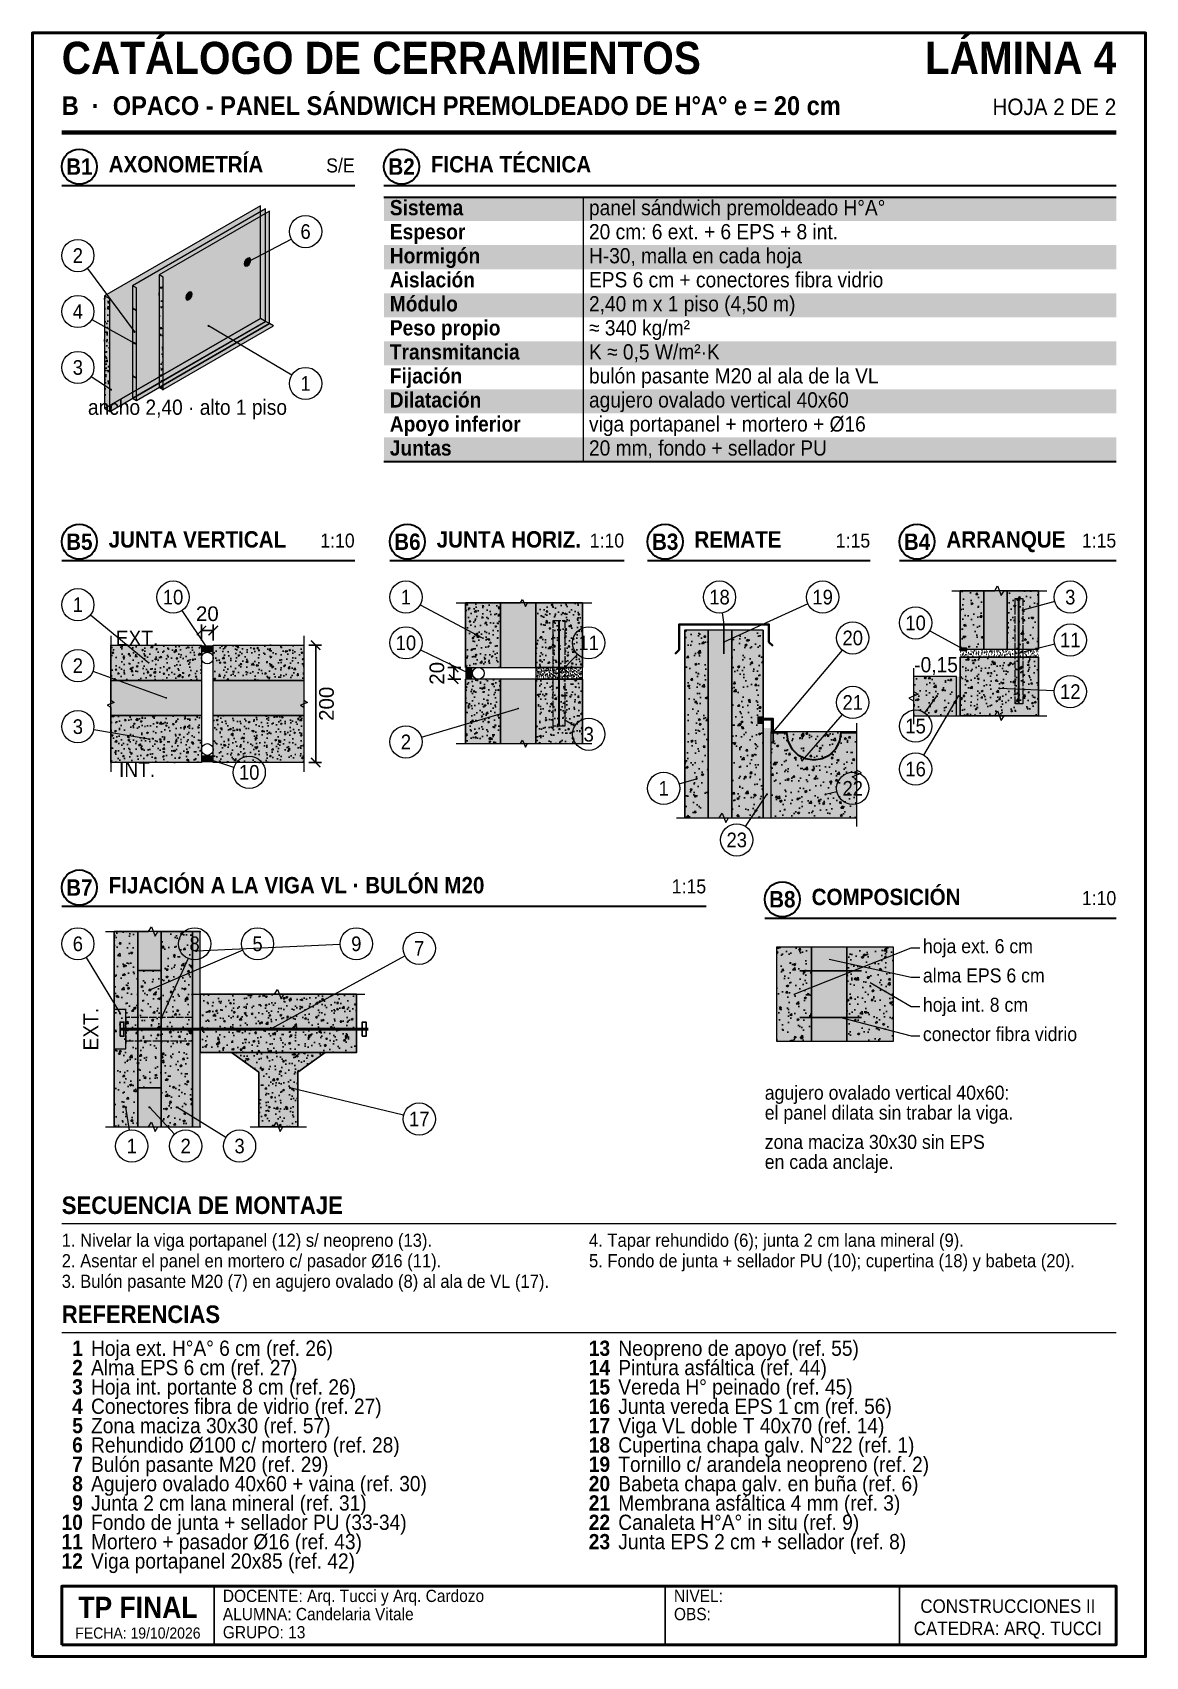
# Model space of a CAD drawing. Header units: millimetres. Extents: x 10 to 200, y 10 to 287.
import ezdxf
from ezdxf.enums import TextEntityAlignment as Align

# ---------------------------------------------------------------- set-up
doc = ezdxf.new("R2010")
doc.units = ezdxf.units.MM
doc.linetypes.add('DASHED', pattern=[1.524, 1.27, -0.254])
for name, color, linetype in [('0-MARCO', 7, 'Continuous'), ('1-AISLACION', 8, 'Continuous'), ('1-CHAPA', 7, 'Continuous'), ('1-CONTORNO', 7, 'Continuous'), ('1-HORMIGON', 8, 'Continuous'), ('1-OCULTAR', 7, 'Continuous'), ('1-SELLADOS', 250, 'Continuous'), ('1-TORNILLERIA', 7, 'Continuous'), ('1-VISTA', 8, 'Continuous'), ('2-COTAS', 7, 'Continuous'), ('3-REFERENCIAS', 7, 'Continuous'), ('3-TABLAS', 7, 'Continuous'), ('3-TEXTOS', 7, 'Continuous'), ('3-TITULOS', 7, 'Continuous')]:
    doc.layers.add(name, color=color, linetype=linetype)
doc.styles.add('ARIAL', font='arial.ttf')
doc.styles.add('ARIAL-NEGRITA', font='arialbd.ttf')
doc.dimstyles.new('CATALOGO', dxfattribs={"dimtxt": 2.5, "dimasz": 1.6, "dimexe": 1, "dimexo": 0.8, "dimgap": 0.6, "dimtad": 1, "dimdec": 0, "dimtxsty": 'ARIAL', "dimblk": 'ARCHTICK', "dimcen": 2.5, "dimclrd": 7, "dimclre": 7, "dimclrt": 7, "dimazin": 3, "dimtfac": 1, "dimtmove": 0, "dimatfit": 3, "dimarcsym": 0})
pattern_1 = [(50, (7.695, 130.4), (2.25909, -0.197645), [0.23622, -2.59842]), (355, (7.695, 130.4), (-0.43702, 2.369105), [0.188976, -2.078743]), (100.4514, (7.8832, 130.3835), (1.82207, 2.17146), [0.200756, -2.20832]), (46.1842, (7.695, 131.03), (3.36138, -0.521325), [0.35433, -3.89763]), (96.6356, (7.975, 130.9865), (2.94381, 3.06808), [0.30113, -3.31248]), (351.184, (7.695, 131.03), (2.94381, 3.06808), [0.28346, -3.1181]), (21, (8.0099, 130.8724), (1.880018, -1.268088), [0.23622, -2.59842]), (326, (8.0099, 130.8724), (0.766345, 2.28393), [0.188976, -2.078736]), (71.4514, (8.1665, 130.7668), (2.646364, 1.015842), [0.200756, -2.208315]), (37.5, (7.6949, 130.4), (0.0382987, 1.0484825), [0, -2.053539, 0, -2.110232, 0, -2.08661]), (7.5, (7.6949, 130.4), (0.828564, 1.242239), [0, -1.203147, 0, -2.006295, 0, -0.795274]), (-32.5, (6.99256, 130.4), (1.6813234, -0.0710364), [0, -0.7874, 0, -2.456688, 0, -3.259836]), (-42.5, (6.6776, 130.4), (1.836802, 0.315288), [0, -1.02362, 0, -1.631493, 0, -2.314956])]
pattern_2 = [(50, (13.35, 120.05), (2.73277, -0.239086), [0.28575, -3.14325]), (355, (13.35, 120.05), (-0.52865, 2.86585), [0.2286, -2.51461]), (100.4514, (13.5777, 120.03), (2.20412, 2.62677), [0.24285, -2.67135]), (46.184, (13.35, 120.812), (4.06619, -0.63063), [0.42862, -4.71488]), (96.6356, (13.689, 120.7594), (3.56106, 3.7114), [0.36428, -4.00703]), (351.184, (13.35, 120.812), (3.56106, 3.7114), [0.3429, -3.7719]), (21, (13.731, 120.6215), (2.274216, -1.53398), [0.28575, -3.14325]), (326, (13.731, 120.6215), (0.92703, 2.76282), [0.2286, -2.5146]), (71.4514, (13.9205, 120.4937), (3.20125, 1.22884), [0.24285, -2.67135]), (37.5, (13.35, 120.05), (0.046329, 1.268326), [0, -2.48412, 0, -2.5527, 0, -2.524125]), (7.5, (13.35, 120.05), (1.002295, 1.502709), [0, -1.45542, 0, -2.42697, 0, -0.962025]), (-32.5, (12.5004, 120.05), (2.033859, -0.085931), [0, -0.9525, 0, -2.9718, 0, -3.94335]), (-42.5, (12.1194, 120.05), (2.221938, 0.381397), [0, -1.23825, 0, -1.97358, 0, -2.80035])]
pattern_3 = [(50, (28.9, 123.75), (2.73277, -0.239086), [0.28575, -3.14325]), (355, (28.9, 123.75), (-0.52865, 2.86585), [0.2286, -2.51461]), (100.4514, (29.1277, 123.73), (2.20412, 2.626766), [0.24285, -2.67135]), (46.1842, (28.9, 124.512), (4.06619, -0.63063), [0.42862, -4.71488]), (96.6356, (29.239, 124.4594), (3.56106, 3.71139), [0.36428, -4.00703]), (351.184, (28.9, 124.512), (3.56106, 3.7114), [0.3429, -3.7719]), (21, (29.281, 124.3215), (2.274216, -1.53398), [0.28575, -3.14325]), (326, (29.281, 124.3215), (0.92703, 2.76282), [0.2286, -2.5146]), (71.4514, (29.4705, 124.1937), (3.201246, 1.22884), [0.24285, -2.67135]), (37.5, (28.9, 123.75), (0.046329, 1.268326), [0, -2.48412, 0, -2.5527, 0, -2.524125]), (7.5, (28.9, 123.75), (1.002295, 1.502709), [0, -1.45542, 0, -2.42697, 0, -0.962025]), (-32.5, (28.0504, 123.75), (2.033859, -0.085931), [0, -0.9525, 0, -2.9718, 0, -3.94335]), (-42.5, (27.6694, 123.75), (2.221938, 0.381397), [0, -1.23825, 0, -1.97358, 0, -2.80035])]
pattern_4 = [(50, (-5.2933, 52.4267), (3.643693, -0.31878), [0.381, -4.191]), (355, (-5.2933, 52.4267), (-0.70487, 3.82114), [0.3048, -3.35281]), (100.4514, (-4.9897, 52.4), (2.938825, 3.502355), [0.3238, -3.561805]), (46.1842, (-5.2933, 53.4427), (5.42158, -0.84085), [0.5715, -6.2865]), (96.6356, (-4.8415, 53.3726), (4.74808, 4.94852), [0.4857, -5.34271]), (351.184, (-5.2933, 53.4427), (4.74808, 4.94852), [0.4572, -5.0292]), (21, (-4.7853, 53.1887), (3.03229, -2.045304), [0.381, -4.191]), (326, (-4.7853, 53.1887), (1.23604, 3.68376), [0.3048, -3.3528]), (71.4514, (-4.5326, 53.0182), (4.26833, 1.638455), [0.3238, -3.5618]), (37.5, (-5.2933, 52.4267), (0.061772, 1.691101), [0, -3.31216, 0, -3.4036, 0, -3.3655]), (7.5, (-5.2933, 52.4267), (1.336393, 2.003611), [0, -1.94056, 0, -3.23596, 0, -1.2827]), (-32.5, (-6.4262, 52.4267), (2.711812, -0.114575), [0, -1.27, 0, -3.9624, 0, -5.2578]), (-42.5, (-6.9342, 52.4267), (2.962584, 0.50853), [0, -1.651, 0, -2.63144, 0, -3.7338])]
pattern_5 = [(50, (1.05, 63.1833), (3.643693, -0.31878), [0.381, -4.191]), (355, (1.05, 63.1833), (-0.70487, 3.82114), [0.3048, -3.35281]), (100.4514, (1.3536, 63.1568), (2.938825, 3.502355), [0.3238, -3.561805]), (46.1842, (1.05, 64.1993), (5.42158, -0.84085), [0.5715, -6.2865]), (96.6356, (1.502, 64.129), (4.74808, 4.94852), [0.4857, -5.34271]), (351.1842, (1.05, 64.1993), (4.74808, 4.94852), [0.4572, -5.0292]), (21, (1.558, 63.9453), (3.032288, -2.045304), [0.381, -4.191]), (326, (1.558, 63.9453), (1.23604, 3.68376), [0.3048, -3.3528]), (71.4514, (1.8107, 63.775), (4.26833, 1.638455), [0.3238, -3.5618]), (37.5, (1.05, 63.1833), (0.061772, 1.691101), [0, -3.31216, 0, -3.4036, 0, -3.3655]), (7.5, (1.05, 63.1833), (1.336393, 2.003611), [0, -1.94056, 0, -3.23596, 0, -1.2827]), (-32.5, (-0.0828, 63.1833), (2.711812, -0.114575), [0, -1.27, 0, -3.9624, 0, -5.2578]), (-42.5, (-0.5908, 63.1833), (2.962584, 0.50853), [0, -1.651, 0, -2.63144, 0, -3.7338])]
pattern_6 = [(50, (-88.0433, 43.7), (3.643693, -0.31878), [0.381, -4.191]), (355, (-88.0433, 43.7), (-0.70487, 3.82114), [0.3048, -3.35281]), (100.4514, (-87.7397, 43.6734), (2.938825, 3.502355), [0.3238, -3.561805]), (46.1842, (-88.0433, 44.716), (5.42158, -0.84085), [0.5715, -6.2865]), (96.6356, (-87.5915, 44.646), (4.74808, 4.94852), [0.4857, -5.34271]), (351.184, (-88.0433, 44.716), (4.74808, 4.94852), [0.4572, -5.0292]), (21, (-87.5353, 44.462), (3.03229, -2.045304), [0.381, -4.191]), (326, (-87.5353, 44.462), (1.23604, 3.68376), [0.3048, -3.3528]), (71.4514, (-87.2826, 44.2916), (4.26833, 1.638455), [0.3238, -3.5618]), (37.5, (-88.0433, 43.7), (0.061772, 1.691101), [0, -3.31216, 0, -3.4036, 0, -3.3655]), (7.5, (-88.0433, 43.7), (1.336393, 2.003611), [0, -1.94056, 0, -3.23596, 0, -1.2827]), (-32.5, (-89.1762, 43.7), (2.711812, -0.114575), [0, -1.27, 0, -3.9624, 0, -5.2578]), (-42.5, (-89.6842, 43.7), (2.962584, 0.50853), [0, -1.651, 0, -2.63144, 0, -3.7338])]
pattern_7 = [(50, (-88.0433, 43.7), (3.03641, -0.26565), [0.3175, -3.4925]), (355, (-88.0433, 43.7), (-0.58739, 3.18428), [0.254, -2.79401]), (100.4514, (-87.7903, 43.678), (2.44902, 2.91863), [0.269833, -2.96817]), (46.1842, (-88.0433, 44.5467), (4.51798, -0.700705), [0.47625, -5.23875]), (96.6356, (-87.667, 44.4883), (3.95674, 4.12377), [0.40475, -4.45226]), (351.184, (-88.0433, 44.5467), (3.95674, 4.12377), [0.381, -4.191]), (21, (-87.62, 44.335), (2.526907, -1.70442), [0.3175, -3.4925]), (326, (-87.62, 44.335), (1.030034, 3.0698), [0.254, -2.794]), (71.4514, (-87.4094, 44.193), (3.55694, 1.36538), [0.269833, -2.968166]), (37.5, (-88.0433, 43.7), (0.051477, 1.4092506), [0, -2.760133, 0, -2.836333, 0, -2.804583]), (7.5, (-88.0433, 43.7), (1.113661, 1.669676), [0, -1.617133, 0, -2.696633, 0, -1.068917]), (-32.5, (-88.9874, 43.7), (2.259843, -0.095479), [0, -1.058333, 0, -3.302, 0, -4.3815]), (-42.5, (-89.4107, 43.7), (2.46882, 0.423775), [0, -1.375833, 0, -2.192867, 0, -3.1115])]

msp = doc.modelspace()

# ---------------------------------------------------------------- texts
at = {"layer": '3-REFERENCIAS', "style": 'ARIAL', "width": 0.9}
for s, p in [('6', (56.62, 253.12)), ('2', (17.75, 249.02)), ('4', (17.75, 239.48)), ('3', (17.75, 229.93)), ('1', (56.62, 227.2)), ('10', (34, 190.75)), ('1', (73.75, 190.75)), ('18', (127.28, 190.75)), ('19', (144.88, 190.75)), ('3', (187.15, 190.75)), ('1', (17.75, 189.45)), ('10', (160.75, 186.35)), ('10', (73.75, 182.95)), ('11', (104.95, 182.95)), ('20', (150.02, 183.78)), ('11', (187.15, 183.42)), ('2', (17.75, 179.05)), ('12', (187.15, 174.62)), ('21', (150.02, 172.78)), ('3', (17.75, 168.65)), ('15', (160.75, 168.75)), ('2', (73.75, 166.05)), ('3', (104.95, 167.35)), ('10', (47, 160.85)), ('16', (160.75, 161.42)), ('1', (117.75, 158.12)), ('22', (150.02, 158.12)), ('23', (130.22, 149.32)), ('6', (17.75, 131.6)), ('8', (37.68, 131.6)), ('5', (48.42, 131.6)), ('9', (65.28, 131.6)), ('7', (76.02, 130.83)), ('17', (76.02, 101.7)), ('1', (26.95, 97.1)), ('2', (36.15, 97.1)), ('3', (45.35, 97.1))]:
    msp.add_text(s, height=2.5, dxfattribs=at).set_placement(p, align=Align.MIDDLE_CENTER)
at = {"layer": '3-REFERENCIAS', "style": 'ARIAL-NEGRITA', "width": 0.9}
for s, p in [('1', (18.6, 61.3)), ('13', (108.6, 61.3)), ('2', (18.6, 58)), ('14', (108.6, 58)), ('3', (18.6, 54.7)), ('15', (108.6, 54.7)), ('4', (18.6, 51.4)), ('16', (108.6, 51.4)), ('5', (18.6, 48.1)), ('17', (108.6, 48.1)), ('6', (18.6, 44.8)), ('18', (108.6, 44.8)), ('7', (18.6, 41.5)), ('19', (108.6, 41.5)), ('8', (18.6, 38.2)), ('20', (108.6, 38.2)), ('9', (18.6, 34.9)), ('21', (108.6, 34.9)), ('10', (18.6, 31.6)), ('22', (108.6, 31.6)), ('11', (18.6, 28.3)), ('23', (108.6, 28.3)), ('12', (18.6, 25))]:
    msp.add_text(s, height=2.6, dxfattribs=at).set_placement(p, align=Align.RIGHT)
at = {"layer": '3-TABLAS', "width": 0.9}
for s, style, p in [('Sistema', 'ARIAL-NEGRITA', (71, 255.9)), ('panel sándwich premoldeado H°A°', 'ARIAL', (105, 255.9)), ('Espesor', 'ARIAL-NEGRITA', (71, 251.8)), ('20 cm: 6 ext. + 6 EPS + 8 int.', 'ARIAL', (105, 251.8)), ('Hormigón', 'ARIAL-NEGRITA', (71, 247.7)), ('H-30, malla en cada hoja', 'ARIAL', (105, 247.7)), ('Aislación', 'ARIAL-NEGRITA', (71, 243.6)), ('EPS 6 cm + conectores fibra vidrio', 'ARIAL', (105, 243.6)), ('Módulo', 'ARIAL-NEGRITA', (71, 239.5)), ('2,40 m x 1 piso (4,50 m)', 'ARIAL', (105, 239.5)), ('Peso propio', 'ARIAL-NEGRITA', (71, 235.4)), ('≈ 340 kg/m²', 'ARIAL', (105, 235.4)), ('Transmitancia', 'ARIAL-NEGRITA', (71, 231.3)), ('K ≈ 0,5 W/m²·K', 'ARIAL', (105, 231.3)), ('bulón pasante M20 al ala de la VL', 'ARIAL', (105, 227.2)), ('Fijación', 'ARIAL-NEGRITA', (71, 227.2)), ('Dilatación', 'ARIAL-NEGRITA', (71, 223.1)), ('agujero ovalado vertical 40x60', 'ARIAL', (105, 223.1)), ('Apoyo inferior', 'ARIAL-NEGRITA', (71, 219)), ('viga portapanel + mortero + Ø16', 'ARIAL', (105, 219)), ('Juntas', 'ARIAL-NEGRITA', (71, 214.9)), ('20 mm, fondo + sellador PU', 'ARIAL', (105, 214.9))]:
    msp.add_text(s, height=2.6, dxfattribs=dict(at, style=style)).set_placement(p)
at = {"layer": '3-TEXTOS', "style": 'ARIAL', "width": 0.9}
for s, height, p in [('ancho 2,40 · alto 1 piso', 2.6, (19.47, 221.85)), ('-0,15', 2.6, (160.52, 177.92)), ('hoja ext. 6 cm', 2.4, (162, 130)), ('alma EPS 6 cm', 2.4, (162, 125)), ('hoja int. 8 cm', 2.4, (162, 120)), ('conector fibra vidrio', 2.4, (162, 115)), ('agujero ovalado vertical 40x60:', 2.4, (135, 105)), ('el panel dilata sin trabar la viga.', 2.4, (135, 101.6)), ('zona maciza 30x30 sin EPS', 2.4, (135, 96.6)), ('en cada anclaje.', 2.4, (135, 93.2)), ('1. Nivelar la viga portapanel (12) s/ neopreno (13).', 2.25, (15, 79.9)), ('4. Tapar rehundido (6); junta 2 cm lana mineral (9).', 2.25, (105, 79.9)), ('2. Asentar el panel en mortero c/ pasador Ø16 (11).', 2.25, (15, 76.4)), ('5. Fondo de junta + sellador PU (10); cupertina (18) y babeta (20).', 2.25, (105, 76.4)), ('3. Bulón pasante M20 (7) en agujero ovalado (8) al ala de VL (17).', 2.25, (15, 72.9)), ('Hoja ext. H°A° 6 cm (ref. 26)', 2.6, (20, 61.3)), ('Neopreno de apoyo (ref. 55)', 2.6, (110, 61.3)), ('Alma EPS 6 cm (ref. 27)', 2.6, (20, 58)), ('Pintura asfáltica (ref. 44)', 2.6, (110, 58)), ('Hoja int. portante 8 cm (ref. 26)', 2.6, (20, 54.7)), ('Vereda H° peinado (ref. 45)', 2.6, (110, 54.7)), ('Conectores fibra de vidrio (ref. 27)', 2.6, (20, 51.4)), ('Junta vereda EPS 1 cm (ref. 56)', 2.6, (110, 51.4)), ('Zona maciza 30x30 (ref. 57)', 2.6, (20, 48.1)), ('Viga VL doble T 40x70 (ref. 14)', 2.6, (110, 48.1)), ('Rehundido Ø100 c/ mortero (ref. 28)', 2.6, (20, 44.8)), ('Cupertina chapa galv. N°22 (ref. 1)', 2.6, (110, 44.8)), ('Bulón pasante M20 (ref. 29)', 2.6, (20, 41.5)), ('Tornillo c/ arandela neopreno (ref. 2)', 2.6, (110, 41.5)), ('Agujero ovalado 40x60 + vaina (ref. 30)', 2.6, (20, 38.2)), ('Babeta chapa galv. en buña (ref. 6)', 2.6, (110, 38.2)), ('Junta 2 cm lana mineral (ref. 31)', 2.6, (20, 34.9)), ('Membrana asfáltica 4 mm (ref. 3)', 2.6, (110, 34.9)), ('Fondo de junta + sellador PU (33-34)', 2.6, (20, 31.6)), ('Canaleta H°A° in situ (ref. 9)', 2.6, (110, 31.6)), ('Mortero + pasador Ø16 (ref. 43)', 2.6, (20, 28.3)), ('Junta EPS 2 cm + sellador (ref. 8)', 2.6, (110, 28.3)), ('Viga portapanel 20x85 (ref. 42)', 2.6, (20, 25))]:
    msp.add_text(s, height=height, dxfattribs=at).set_placement(p)
for s, p in [('EXT.', (27.85, 183.75)), ('INT.', (27.85, 161.35))]:
    msp.add_text(s, height=2.6, dxfattribs=at).set_placement(p, align=Align.MIDDLE_CENTER)
msp.add_text('EXT.', height=2.6, rotation=90, dxfattribs=at).set_placement((19.96, 117.03), align=Align.MIDDLE_CENTER)
at = {"layer": '3-TITULOS', "width": 0.9}
for s, height, style, p in [('CATÁLOGO DE CERRAMIENTOS', 5.5, 'ARIAL-NEGRITA', (15, 280)), ('B  ·  OPACO - PANEL SÁNDWICH PREMOLDEADO DE H°A° e = 20 cm', 3.2, 'ARIAL-NEGRITA', (15, 273)), ('AXONOMETRÍA', 2.8, 'ARIAL-NEGRITA', (23, 263.2)), ('FICHA TÉCNICA', 2.8, 'ARIAL-NEGRITA', (78, 263.2)), ('JUNTA VERTICAL', 2.8, 'ARIAL-NEGRITA', (23, 199.2)), ('JUNTA HORIZ.', 2.8, 'ARIAL-NEGRITA', (79, 199.2)), ('REMATE', 2.8, 'ARIAL-NEGRITA', (123, 199.2)), ('ARRANQUE', 2.8, 'ARIAL-NEGRITA', (166, 199.2)), ('FIJACIÓN A LA VIGA VL · BULÓN M20', 2.8, 'ARIAL-NEGRITA', (23, 140.2)), ('COMPOSICIÓN', 2.8, 'ARIAL-NEGRITA', (143, 138.2)), ('SECUENCIA DE MONTAJE', 3, 'ARIAL-NEGRITA', (15, 85.5)), ('REFERENCIAS', 3, 'ARIAL-NEGRITA', (15, 66.9)), ('DOCENTE: Arq. Tucci y Arq. Cardozo', 2.1, 'ARIAL', (42.5, 19.3)), ('NIVEL:', 2.1, 'ARIAL', (119.5, 19.3)), ('ALUMNA: Candelaria Vitale', 2.1, 'ARIAL', (42.5, 16.2)), ('OBS:', 2.1, 'ARIAL', (119.5, 16.2)), ('GRUPO: 13', 2.1, 'ARIAL', (42.5, 13.1))]:
    msp.add_text(s, height=height, dxfattribs=dict(at, style=style)).set_placement(p)
for s, height, style, p in [('LÁMINA 4', 5.5, 'ARIAL-NEGRITA', (195, 280)), ('HOJA 2 DE 2', 2.8, 'ARIAL', (195, 273)), ('S/E', 2.4, 'ARIAL', (65, 263.2)), ('1:10', 2.4, 'ARIAL', (65, 199.2)), ('1:10', 2.4, 'ARIAL', (111, 199.2)), ('1:15', 2.4, 'ARIAL', (153, 199.2)), ('1:15', 2.4, 'ARIAL', (195, 199.2)), ('1:15', 2.4, 'ARIAL', (125, 140.2)), ('1:10', 2.4, 'ARIAL', (195, 138.2))]:
    msp.add_text(s, height=height, dxfattribs=dict(at, style=style)).set_placement(p, align=Align.RIGHT)
for s, height, style, p in [('B1', 2.8, 'ARIAL-NEGRITA', (18, 264.2)), ('B2', 2.8, 'ARIAL-NEGRITA', (73, 264.2)), ('B5', 2.8, 'ARIAL-NEGRITA', (18, 200.2)), ('B6', 2.8, 'ARIAL-NEGRITA', (74, 200.2)), ('B3', 2.8, 'ARIAL-NEGRITA', (118, 200.2)), ('B4', 2.8, 'ARIAL-NEGRITA', (161, 200.2)), ('B7', 2.8, 'ARIAL-NEGRITA', (18, 141.2)), ('B8', 2.8, 'ARIAL-NEGRITA', (138, 139.2)), ('TP FINAL', 3.6, 'ARIAL-NEGRITA', (28, 18.4)), ('CONSTRUCCIONES II', 2.3, 'ARIAL', (176.5, 18.6)), ('FECHA: 19/10/2026', 1.9, 'ARIAL', (28, 14)), ('CATEDRA: ARQ. TUCCI', 2.3, 'ARIAL', (176.5, 14.8))]:
    msp.add_text(s, height=height, dxfattribs=dict(at, style=style)).set_placement(p, align=Align.MIDDLE_CENTER)

# ---------------------------------------------------------------- blocks, each defined once
blk = doc.blocks.new('_ARCHTICK')
at = {"color": 0, "linetype": 'ByBlock', "const_width": 0.15}
blk.add_lwpolyline([(-0.5, -0.5), (0.5, 0.5)], dxfattribs=at)

# ---------------------------------------------------------------- dimensions: what is measured, and where the dimension line sits
at = {"layer": '2-COTAS'}
msp.add_linear_dim(base=(38.85, 185.05), p1=(38.85, 182.55), p2=(40.85, 182.55), text='20', dimstyle='CATALOGO', dxfattribs=at).render()
for base, p1, p2, text in [((58.35, 182.55), (56.35, 182.55), (56.35, 162.55), '200'), ((81.9, 176.75), (83.9, 176.75), (83.9, 178.75), '20')]:
    msp.add_linear_dim(base=base, p1=p1, p2=p2, angle=90, text=text, dimstyle='CATALOGO', dxfattribs=at).render()

# ---------------------------------------------------------------- hatches: boundary and pattern name
at = {"layer": '1-AISLACION', "true_color": 0xfcf3cd}
h = msp.add_hatch(color=254, dxfattribs=at)
h.dxf.hatch_style = 1
h.paths.add_polyline_path([(172.38, 181.85), (176.38, 181.85), (176.38, 191.85), (172.38, 191.85)])
h = msp.add_hatch(color=254, dxfattribs=at)
h.dxf.hatch_style = 1
h.paths.add_polyline_path([(89.9, 178.75), (95.9, 178.75), (95.9, 189.75), (89.9, 189.75)])
h = msp.add_hatch(color=254, dxfattribs=at)
h.dxf.hatch_style = 1
h.paths.add_polyline_path([(125.37, 153.09), (129.37, 153.09), (129.37, 185.09), (125.37, 185.09)])
h = msp.add_hatch(color=254, dxfattribs=at)
h.dxf.hatch_style = 1
h.paths.add_polyline_path([(23.35, 176.55), (38.85, 176.55), (38.85, 170.55), (23.35, 170.55)])
h = msp.add_hatch(color=254, dxfattribs=at)
h.dxf.hatch_style = 1
h.paths.add_polyline_path([(40.85, 176.55), (56.35, 176.55), (56.35, 170.55), (40.85, 170.55)])
h = msp.add_hatch(color=254, dxfattribs=at)
h.dxf.hatch_style = 1
h.paths.add_polyline_path([(89.9, 165.75), (95.9, 165.75), (95.9, 176.75), (89.9, 176.75)])
h = msp.add_hatch(color=254, dxfattribs=at)
h.dxf.hatch_style = 1
h.paths.add_polyline_path([(167.72, 170.52), (168.38, 170.52), (168.38, 177.18), (167.72, 177.18)])
h = msp.add_hatch(color=254, dxfattribs=at)
h.dxf.hatch_style = 1
h.paths.add_polyline_path([(134.71, 153.09), (136.04, 153.09), (136.04, 168.43), (134.71, 168.43)])
h = msp.add_hatch(color=254, dxfattribs=at)
h.dxf.hatch_style = 1
h.paths.add_polyline_path([(27.96, 127.03), (31.96, 127.03), (31.96, 133.7), (27.96, 133.7)])
at = {"layer": '1-AISLACION'}
h = msp.add_hatch(dxfattribs=at)
h.set_pattern_fill('INSUL', color=8, scale=0.026667, angle=90)
h.set_pattern_definition([(90, (-88.04333, 43.7), (-0.254, 0), []), (90, (-88.128, 43.7), (-0.254, 0), [0.08466667, -0.08466667]), (90, (-88.21267, 43.7), (-0.254, 0), [0.08466667, -0.08466667])])
h.paths.add_polyline_path([(37.29, 100.37), (38.62, 100.37), (38.62, 133.7), (37.29, 133.7)])
at = {"layer": '1-AISLACION', "true_color": 0xfcf3cd}
h = msp.add_hatch(color=254, dxfattribs=at)
h.dxf.hatch_style = 1
h.paths.add_polyline_path([(27.96, 100.37), (31.96, 100.37), (31.96, 107.03), (27.96, 107.03)])
at = {"layer": '1-HORMIGON', "true_color": 0xbebebe}
h = msp.add_hatch(color=9, dxfattribs=at)
h.dxf.hatch_style = 1
h.paths.add_polyline_path([(47.25, 248.22), (47.18, 248.5), (46.98, 248.62), (46.7, 248.54), (46.42, 248.3), (46.22, 247.94), (46.14, 247.58), (46.22, 247.31), (46.42, 247.19), (46.7, 247.26), (46.98, 247.51), (47.18, 247.86)])
at = {"layer": '1-HORMIGON'}
h = msp.add_hatch(dxfattribs=at)
h.set_pattern_fill('AR-CONC', color=8, scale=0.0124)
h.set_pattern_definition(pattern_1)
h.paths.add_polyline_path([(32.29, 226.15), (32.29, 245.34), (31.63, 245.73), (31.63, 226.53)])
h = msp.add_hatch(dxfattribs=at)
h.set_pattern_fill('AR-CONC', color=8, scale=0.0124)
h.set_pattern_definition(pattern_1)
h.paths.add_polyline_path([(23.2, 222.44), (23.2, 241.63), (22.32, 242.14), (22.32, 222.95)])
at = {"layer": '1-HORMIGON', "true_color": 0xbebebe}
h = msp.add_hatch(color=9, dxfattribs=at)
h.dxf.hatch_style = 1
h.paths.add_polyline_path([(37.28, 242.46), (37.2, 242.74), (37, 242.86), (36.72, 242.78), (36.45, 242.54), (36.24, 242.19), (36.17, 241.82), (36.24, 241.55), (36.45, 241.43), (36.72, 241.5), (37, 241.75), (37.2, 242.1)])
at = {"layer": '1-HORMIGON', "true_color": 0xe1e1e1}
h = msp.add_hatch(color=254, dxfattribs=at)
h.dxf.hatch_style = 1
h.paths.add_polyline_path([(168.38, 181.85), (172.38, 181.85), (172.38, 191.85), (168.38, 191.85)])
at = {"layer": '1-HORMIGON'}
h = msp.add_hatch(dxfattribs=at)
h.set_pattern_fill('AR-CONC', color=8, scale=0.02)
h.set_pattern_definition(pattern_5)
h.paths.add_polyline_path([(168.38, 181.85), (172.38, 181.85), (172.38, 191.85), (168.38, 191.85)])
at = {"layer": '1-HORMIGON', "true_color": 0xe1e1e1}
h = msp.add_hatch(color=254, dxfattribs=at)
h.dxf.hatch_style = 1
h.paths.add_polyline_path([(176.38, 181.85), (181.72, 181.85), (181.72, 191.85), (176.38, 191.85)])
at = {"layer": '1-HORMIGON'}
h = msp.add_hatch(dxfattribs=at)
h.set_pattern_fill('AR-CONC', color=8, scale=0.02)
h.set_pattern_definition(pattern_5)
h.paths.add_polyline_path([(176.38, 181.85), (181.72, 181.85), (181.72, 191.85), (176.38, 191.85)])
at = {"layer": '1-HORMIGON', "true_color": 0xe1e1e1}
h = msp.add_hatch(color=254, dxfattribs=at)
h.dxf.hatch_style = 1
h.paths.add_polyline_path([(83.9, 178.75), (89.9, 178.75), (89.9, 189.75), (83.9, 189.75)])
at = {"layer": '1-HORMIGON'}
h = msp.add_hatch(dxfattribs=at)
h.set_pattern_fill('AR-CONC', color=8, scale=0.015)
h.set_pattern_definition(pattern_3)
h.paths.add_polyline_path([(83.9, 178.75), (89.9, 178.75), (89.9, 189.75), (83.9, 189.75)])
at = {"layer": '1-HORMIGON', "true_color": 0xe1e1e1}
h = msp.add_hatch(color=254, dxfattribs=at)
h.dxf.hatch_style = 1
h.paths.add_polyline_path([(95.9, 178.75), (103.9, 178.75), (103.9, 189.75), (95.9, 189.75)])
at = {"layer": '1-HORMIGON'}
h = msp.add_hatch(dxfattribs=at)
h.set_pattern_fill('AR-CONC', color=8, scale=0.015)
h.set_pattern_definition(pattern_3)
h.paths.add_polyline_path([(95.9, 178.75), (103.9, 178.75), (103.9, 189.75), (95.9, 189.75)])
at = {"layer": '1-HORMIGON', "true_color": 0xe1e1e1}
h = msp.add_hatch(color=254, dxfattribs=at)
h.dxf.hatch_style = 1
h.paths.add_polyline_path([(121.37, 153.09), (125.37, 153.09), (125.37, 185.09), (121.37, 185.09)])
at = {"layer": '1-HORMIGON'}
h = msp.add_hatch(dxfattribs=at)
h.set_pattern_fill('AR-CONC', color=8, scale=0.02)
h.set_pattern_definition(pattern_4)
h.paths.add_polyline_path([(121.37, 153.09), (125.37, 153.09), (125.37, 185.09), (121.37, 185.09)])
at = {"layer": '1-HORMIGON', "true_color": 0xe1e1e1}
h = msp.add_hatch(color=254, dxfattribs=at)
h.dxf.hatch_style = 1
h.paths.add_polyline_path([(129.37, 153.09), (134.71, 153.09), (134.71, 185.09), (129.37, 185.09)])
at = {"layer": '1-HORMIGON'}
h = msp.add_hatch(dxfattribs=at)
h.set_pattern_fill('AR-CONC', color=8, scale=0.02)
h.set_pattern_definition(pattern_4)
h.paths.add_polyline_path([(129.37, 153.09), (134.71, 153.09), (134.71, 185.09), (129.37, 185.09)])
at = {"layer": '1-HORMIGON', "true_color": 0xe1e1e1}
h = msp.add_hatch(color=254, dxfattribs=at)
h.dxf.hatch_style = 1
h.paths.add_polyline_path([(23.35, 182.55), (38.85, 182.55), (38.85, 176.55), (23.35, 176.55)])
at = {"layer": '1-HORMIGON'}
h = msp.add_hatch(dxfattribs=at)
h.set_pattern_fill('AR-CONC', color=8, scale=0.015)
h.set_pattern_definition(pattern_2)
h.paths.add_polyline_path([(23.35, 182.55), (38.85, 182.55), (38.85, 176.55), (23.35, 176.55)])
at = {"layer": '1-HORMIGON', "true_color": 0xe1e1e1}
h = msp.add_hatch(color=254, dxfattribs=at)
h.dxf.hatch_style = 1
h.paths.add_polyline_path([(40.85, 182.55), (56.35, 182.55), (56.35, 176.55), (40.85, 176.55)])
at = {"layer": '1-HORMIGON'}
h = msp.add_hatch(dxfattribs=at)
h.set_pattern_fill('AR-CONC', color=8, scale=0.015)
h.set_pattern_definition(pattern_2)
h.paths.add_polyline_path([(40.85, 182.55), (56.35, 182.55), (56.35, 176.55), (40.85, 176.55)])
h = msp.add_hatch(dxfattribs=at)
h.set_pattern_fill('AR-SAND', color=8, scale=0.013333)
h.set_pattern_definition([(37.5, (1.05, 63.18333), (-0.0213338, 0.652551), [0, -0.5147733, 0, -0.5757333, 0, -0.5503333]), (7.5, (1.05, 63.1833), (0.5993644, 0.9557668), [0, -0.2777067, 0, -0.4639733, 0, -0.1778]), (-32.5, (0.63344, 63.18333), (1.0546565, 0.0019162), [0, -0.1693333, 0, -0.6096, 0, -0.7958667]), (-42.5, (0.6334, 63.1833), (1.0180753, 0.297239), [0, -0.0846667, 0, -0.3996267, 0, -0.4572])])
h.paths.add_polyline_path([(168.38, 180.52), (181.72, 180.52), (181.72, 181.85), (168.38, 181.85)])
at = {"layer": '1-HORMIGON', "true_color": 0xe1e1e1}
h = msp.add_hatch(color=254, dxfattribs=at)
h.dxf.hatch_style = 1
h.paths.add_polyline_path([(168.38, 170.52), (181.72, 170.52), (181.72, 180.52), (168.38, 180.52)])
at = {"layer": '1-HORMIGON'}
h = msp.add_hatch(dxfattribs=at)
h.set_pattern_fill('AR-CONC', color=8, scale=0.016667)
h.set_pattern_definition([(50, (1.05, 63.1833), (3.03641, -0.26565), [0.3175, -3.4925]), (355, (1.05, 63.1833), (-0.58739, 3.18428), [0.254, -2.79401]), (100.4514, (1.303, 63.1612), (2.44902, 2.91863), [0.269833, -2.96817]), (46.1842, (1.05, 64.03), (4.517984, -0.700705), [0.47625, -5.23875]), (96.6356, (1.4265, 63.9716), (3.95674, 4.12377), [0.40475, -4.45226]), (351.1842, (1.05, 64.03), (3.95674, 4.12377), [0.381, -4.191]), (21, (1.4733, 63.8183), (2.526907, -1.70442), [0.3175, -3.4925]), (326, (1.4733, 63.8183), (1.030034, 3.0698), [0.254, -2.794]), (71.4514, (1.684, 63.6763), (3.55694, 1.36538), [0.269833, -2.968166]), (37.5, (1.05, 63.1833), (0.0514767, 1.4092506), [0, -2.760133, 0, -2.836333, 0, -2.804583]), (7.5, (1.05, 63.1833), (1.113661, 1.669676), [0, -1.617133, 0, -2.696633, 0, -1.068917]), (-32.5, (0.106, 63.1833), (2.259843, -0.095479), [0, -1.058333, 0, -3.302, 0, -4.3815]), (-42.5, (-0.3174, 63.1833), (2.46882, 0.423775), [0, -1.375833, 0, -2.192867, 0, -3.1115])])
h.paths.add_polyline_path([(168.38, 170.52), (181.72, 170.52), (181.72, 180.52), (168.38, 180.52)])
h = msp.add_hatch(dxfattribs=at)
h.set_pattern_fill('AR-SAND', color=8, scale=0.01)
h.set_pattern_definition([(37.5, (28.9, 123.75), (-0.0160003, 0.4894132), [0, -0.38608, 0, -0.4318, 0, -0.41275]), (7.5, (28.9, 123.75), (0.4495233, 0.716825), [0, -0.20828, 0, -0.34798, 0, -0.13335]), (-32.5, (28.5876, 123.75), (0.7909924, 0.0014372), [0, -0.127, 0, -0.4572, 0, -0.5969]), (-42.5, (28.5876, 123.75), (0.7635565, 0.2229293), [0, -0.0635, 0, -0.29972, 0, -0.3429])])
h.paths.add_polyline_path([(95.9, 176.75), (103.9, 176.75), (103.9, 178.75), (95.9, 178.75)])
at = {"layer": '1-HORMIGON', "true_color": 0xe1e1e1}
h = msp.add_hatch(color=254, dxfattribs=at)
h.dxf.hatch_style = 1
h.paths.add_polyline_path([(83.9, 165.75), (89.9, 165.75), (89.9, 176.75), (83.9, 176.75)])
at = {"layer": '1-HORMIGON'}
h = msp.add_hatch(dxfattribs=at)
h.set_pattern_fill('AR-CONC', color=8, scale=0.015)
h.set_pattern_definition(pattern_3)
h.paths.add_polyline_path([(83.9, 165.75), (89.9, 165.75), (89.9, 176.75), (83.9, 176.75)])
at = {"layer": '1-HORMIGON', "true_color": 0xe1e1e1}
h = msp.add_hatch(color=254, dxfattribs=at)
h.dxf.hatch_style = 1
h.paths.add_polyline_path([(95.9, 165.75), (103.9, 165.75), (103.9, 176.75), (95.9, 176.75)])
at = {"layer": '1-HORMIGON'}
h = msp.add_hatch(dxfattribs=at)
h.set_pattern_fill('AR-CONC', color=8, scale=0.015)
h.set_pattern_definition(pattern_3)
h.paths.add_polyline_path([(95.9, 165.75), (103.9, 165.75), (103.9, 176.75), (95.9, 176.75)])
at = {"layer": '1-HORMIGON', "true_color": 0xe1e1e1}
h = msp.add_hatch(color=254, dxfattribs=at)
h.dxf.hatch_style = 1
h.paths.add_polyline_path([(160.38, 170.52), (167.72, 170.52), (167.72, 177.18), (160.38, 177.18)])
at = {"layer": '1-HORMIGON'}
h = msp.add_hatch(dxfattribs=at)
h.set_pattern_fill('AR-CONC', color=8, scale=0.02)
h.set_pattern_definition(pattern_5)
h.paths.add_polyline_path([(160.38, 170.52), (167.72, 170.52), (167.72, 177.18), (160.38, 177.18)])
at = {"layer": '1-HORMIGON', "true_color": 0xe1e1e1}
h = msp.add_hatch(color=254, dxfattribs=at)
h.dxf.hatch_style = 1
h.paths.add_polyline_path([(23.35, 170.55), (38.85, 170.55), (38.85, 162.55), (23.35, 162.55)])
at = {"layer": '1-HORMIGON'}
h = msp.add_hatch(dxfattribs=at)
h.set_pattern_fill('AR-CONC', color=8, scale=0.015)
h.set_pattern_definition(pattern_2)
h.paths.add_polyline_path([(23.35, 170.55), (38.85, 170.55), (38.85, 162.55), (23.35, 162.55)])
at = {"layer": '1-HORMIGON', "true_color": 0xe1e1e1}
h = msp.add_hatch(color=254, dxfattribs=at)
h.dxf.hatch_style = 1
h.paths.add_polyline_path([(40.85, 170.55), (56.35, 170.55), (56.35, 162.55), (40.85, 162.55)])
at = {"layer": '1-HORMIGON'}
h = msp.add_hatch(dxfattribs=at)
h.set_pattern_fill('AR-CONC', color=8, scale=0.015)
h.set_pattern_definition(pattern_2)
h.paths.add_polyline_path([(40.85, 170.55), (56.35, 170.55), (56.35, 162.55), (40.85, 162.55)])
at = {"layer": '1-HORMIGON', "true_color": 0xe1e1e1}
h = msp.add_hatch(color=254, dxfattribs=at)
h.dxf.hatch_style = 1
h.paths.add_polyline_path([(136.04, 153.09), (150.71, 153.09), (150.71, 167.76), (136.04, 167.76)])
at = {"layer": '1-HORMIGON'}
h = msp.add_hatch(dxfattribs=at)
h.set_pattern_fill('AR-CONC', color=8, scale=0.02)
h.set_pattern_definition(pattern_4)
h.paths.add_polyline_path([(136.04, 153.09), (150.71, 153.09), (150.71, 167.76), (136.04, 167.76)])
at = {"layer": '1-HORMIGON', "true_color": 0xe1e1e1}
h = msp.add_hatch(color=254, dxfattribs=at)
h.dxf.hatch_style = 1
h.paths.add_polyline_path([(23.96, 100.37), (27.96, 100.37), (27.96, 133.7), (23.96, 133.7)])
at = {"layer": '1-HORMIGON'}
h = msp.add_hatch(dxfattribs=at)
h.set_pattern_fill('AR-CONC', color=8, scale=0.02)
h.set_pattern_definition(pattern_6)
h.paths.add_polyline_path([(23.96, 100.37), (27.96, 100.37), (27.96, 133.7), (23.96, 133.7)])
at = {"layer": '1-HORMIGON', "true_color": 0xe1e1e1}
h = msp.add_hatch(color=254, dxfattribs=at)
h.dxf.hatch_style = 1
h.paths.add_polyline_path([(31.96, 100.37), (37.29, 100.37), (37.29, 133.7), (31.96, 133.7)])
at = {"layer": '1-HORMIGON'}
h = msp.add_hatch(dxfattribs=at)
h.set_pattern_fill('AR-CONC', color=8, scale=0.02)
h.set_pattern_definition(pattern_6)
h.paths.add_polyline_path([(31.96, 100.37), (37.29, 100.37), (37.29, 133.7), (31.96, 133.7)])
at = {"layer": '1-HORMIGON', "true_color": 0xe1e1e1}
h = msp.add_hatch(color=254, dxfattribs=at)
h.dxf.hatch_style = 1
h.paths.add_polyline_path([(137, 115), (143, 115), (143, 131), (137, 131)])
at = {"layer": '1-HORMIGON'}
h = msp.add_hatch(dxfattribs=at)
h.set_pattern_fill('AR-CONC', color=8, scale=0.02)
h.paths.add_polyline_path([(137, 115), (143, 115), (143, 131), (137, 131)])
at = {"layer": '1-HORMIGON', "true_color": 0xfcf3cd}
h = msp.add_hatch(color=254, dxfattribs=at)
h.dxf.hatch_style = 1
h.paths.add_polyline_path([(143, 115), (149, 115), (149, 131), (143, 131)])
at = {"layer": '1-HORMIGON', "true_color": 0xe1e1e1}
h = msp.add_hatch(color=254, dxfattribs=at)
h.dxf.hatch_style = 1
h.paths.add_polyline_path([(149, 115), (157, 115), (157, 131), (149, 131)])
at = {"layer": '1-HORMIGON'}
h = msp.add_hatch(dxfattribs=at)
h.set_pattern_fill('AR-CONC', color=8, scale=0.02)
h.paths.add_polyline_path([(149, 115), (157, 115), (157, 131), (149, 131)])
at = {"layer": '1-HORMIGON', "true_color": 0xe1e1e1}
h = msp.add_hatch(color=254, dxfattribs=at)
h.dxf.hatch_style = 1
h.paths.add_polyline_path([(27.96, 107.03), (31.96, 107.03), (31.96, 127.03), (27.96, 127.03)])
at = {"layer": '1-HORMIGON'}
h = msp.add_hatch(dxfattribs=at)
h.set_pattern_fill('AR-CONC', color=8, scale=0.02)
h.set_pattern_definition(pattern_6)
h.paths.add_polyline_path([(27.96, 107.03), (31.96, 107.03), (31.96, 127.03), (27.96, 127.03)])
at = {"layer": '1-HORMIGON', "true_color": 0xe1e1e1}
h = msp.add_hatch(color=254, dxfattribs=at)
h.dxf.hatch_style = 1
h.paths.add_polyline_path([(38.62, 113.03), (65.29, 113.03), (65.29, 123.03), (38.62, 123.03)])
at = {"layer": '1-HORMIGON'}
h = msp.add_hatch(dxfattribs=at)
h.set_pattern_fill('AR-CONC', color=8, scale=0.016667)
h.set_pattern_definition(pattern_7)
h.paths.add_polyline_path([(38.62, 113.03), (65.29, 113.03), (65.29, 123.03), (38.62, 123.03)])
at = {"layer": '1-HORMIGON', "true_color": 0xbebebe}
h = msp.add_hatch(color=9, dxfattribs=at)
h.dxf.hatch_style = 1
h.paths.add_polyline_path([(23.96, 113.7), (25.96, 113.7), (25.96, 120.37), (23.96, 120.37)])
at = {"layer": '1-HORMIGON', "true_color": 0xe1e1e1}
h = msp.add_hatch(color=254, dxfattribs=at)
h.dxf.hatch_style = 1
h.paths.add_polyline_path([(48.62, 100.37), (55.29, 100.37), (55.29, 109.7), (59.96, 113.03), (43.96, 113.03), (48.62, 109.7)])
at = {"layer": '1-HORMIGON'}
h = msp.add_hatch(dxfattribs=at)
h.set_pattern_fill('AR-CONC', color=8, scale=0.016667)
h.set_pattern_definition(pattern_7)
h.paths.add_polyline_path([(48.62, 100.37), (55.29, 100.37), (55.29, 109.7), (59.96, 113.03), (43.96, 113.03), (48.62, 109.7)])
at = {"layer": '1-OCULTAR', "true_color": 0xe1e1e1}
h = msp.add_hatch(color=254, dxfattribs=at)
h.dxf.hatch_style = 1
h.paths.add_polyline_path([(22.32, 242.14), (22.32, 222.95), (48.92, 238.3), (48.92, 257.5)])
at = {"layer": '1-OCULTAR', "true_color": 0xfcf3cd}
h = msp.add_hatch(color=254, dxfattribs=at)
h.dxf.hatch_style = 1
h.paths.add_polyline_path([(27.08, 243.87), (27.08, 224.68), (49.8, 237.79), (49.8, 256.99)])
at = {"layer": '1-OCULTAR', "true_color": 0xe1e1e1}
h = msp.add_hatch(color=254, dxfattribs=at)
h.dxf.hatch_style = 1
h.paths.add_polyline_path([(31.63, 245.73), (31.63, 226.53), (50.47, 237.41), (50.47, 256.6)])
at = {"layer": '1-OCULTAR', "true_color": 0xfcf3cd}
h = msp.add_hatch(color=254, dxfattribs=at)
h.dxf.hatch_style = 1
h.paths.add_polyline_path([(27.75, 224.29), (27.75, 243.49), (27.08, 243.87), (27.08, 224.68)])
at = {"layer": '1-OCULTAR', "true_color": 0xe1e1e1}
h = msp.add_hatch(color=254, dxfattribs=at)
h.dxf.hatch_style = 1
h.paths.add_polyline_path([(32.29, 226.15), (32.29, 245.34), (31.63, 245.73), (31.63, 226.53)])
h = msp.add_hatch(color=254, dxfattribs=at)
h.dxf.hatch_style = 1
h.paths.add_polyline_path([(23.2, 222.44), (23.2, 241.63), (22.32, 242.14), (22.32, 222.95)])
h = msp.add_hatch(color=254, dxfattribs=at)
h.dxf.hatch_style = 1
h.paths.add_polyline_path([(22.32, 222.95), (23.2, 222.44), (49.8, 237.79), (48.92, 238.3)])
at = {"layer": '1-OCULTAR', "true_color": 0xfcf3cd}
h = msp.add_hatch(color=254, dxfattribs=at)
h.dxf.hatch_style = 1
h.paths.add_polyline_path([(27.08, 224.68), (27.75, 224.29), (50.47, 237.41), (49.8, 237.79)])
at = {"layer": '1-OCULTAR', "true_color": 0xe1e1e1}
h = msp.add_hatch(color=254, dxfattribs=at)
h.dxf.hatch_style = 1
h.paths.add_polyline_path([(31.63, 226.53), (32.29, 226.15), (51.13, 237.02), (50.47, 237.41)])
at = {"layer": '1-OCULTAR', "true_color": 0xffffff}
h = msp.add_hatch(color=7, dxfattribs=at)
h.dxf.hatch_style = 1
h.paths.add_polyline_path([(133.71, 169.09), (134.71, 169.09), (134.71, 170.43), (133.71, 170.43)])
h = msp.add_hatch(color=7, dxfattribs=at)
h.dxf.hatch_style = 1
h.paths.add_polyline_path([(138.71, 167.63), (138.94, 166.18), (139.6, 164.88), (140.63, 163.85), (141.93, 163.19), (143.37, 162.96), (144.82, 163.19), (146.12, 163.85), (147.15, 164.88), (147.81, 166.18), (148.04, 167.63)])
at = {"layer": '1-SELLADOS'}
h = msp.add_hatch(color=250, dxfattribs=at)
h.dxf.hatch_style = 1
h.paths.add_polyline_path([(38.85, 182.55), (40.85, 182.55), (40.85, 181.35), (38.85, 181.35)])
h = msp.add_hatch(color=250, dxfattribs=at)
h.dxf.hatch_style = 1
h.paths.add_polyline_path([(83.9, 176.75), (85.1, 176.75), (85.1, 178.75), (83.9, 178.75)])
h = msp.add_hatch(color=250, dxfattribs=at)
h.dxf.hatch_style = 1
h.paths.add_polyline_path([(38.85, 162.55), (40.85, 162.55), (40.85, 163.75), (38.85, 163.75)])
at = {"layer": '3-REFERENCIAS'}
h = msp.add_hatch(color=256, dxfattribs=at)
h.dxf.hatch_style = 1
edge = h.paths.add_edge_path()
edge.add_arc((46.7, 247.9), 0.186, 0, 360)
h = msp.add_hatch(color=256, dxfattribs=at)
h.dxf.hatch_style = 1
edge = h.paths.add_edge_path()
edge.add_arc((27.41, 236), 0.186, 0, 360)
h = msp.add_hatch(color=256, dxfattribs=at)
h.dxf.hatch_style = 1
edge = h.paths.add_edge_path()
edge.add_arc((40.05, 237.02), 0.186, 0, 360)
h = msp.add_hatch(color=256, dxfattribs=at)
h.dxf.hatch_style = 1
edge = h.paths.add_edge_path()
edge.add_arc((27.41, 234.08), 0.186, 0, 360)
h = msp.add_hatch(color=256, dxfattribs=at)
h.dxf.hatch_style = 1
edge = h.paths.add_edge_path()
edge.add_arc((23.42, 226.15), 0.186, 0, 360)
h = msp.add_hatch(color=256, dxfattribs=at)
h.dxf.hatch_style = 1
edge = h.paths.add_edge_path()
edge.add_arc((179.05, 188.52), 0.2, 0, 360)
h = msp.add_hatch(color=256, dxfattribs=at)
h.dxf.hatch_style = 1
edge = h.paths.add_edge_path()
edge.add_arc((128.04, 186.09), 0.2, 0, 360)
h = msp.add_hatch(color=256, dxfattribs=at)
h.dxf.hatch_style = 1
edge = h.paths.add_edge_path()
edge.add_arc((86.9, 183.75), 0.15, 0, 360)
h = msp.add_hatch(color=256, dxfattribs=at)
h.dxf.hatch_style = 1
edge = h.paths.add_edge_path()
edge.add_arc((128.04, 183.09), 0.2, 0, 360)
h = msp.add_hatch(color=256, dxfattribs=at)
h.dxf.hatch_style = 1
edge = h.paths.add_edge_path()
edge.add_arc((39.85, 181.95), 0.15, 0, 360)
h = msp.add_hatch(color=256, dxfattribs=at)
h.dxf.hatch_style = 1
edge = h.paths.add_edge_path()
edge.add_arc((168.92, 181.85), 0.2, 0, 360)
h = msp.add_hatch(color=256, dxfattribs=at)
h.dxf.hatch_style = 1
edge = h.paths.add_edge_path()
edge.add_arc((178.38, 181.18), 0.2, 0, 360)
h = msp.add_hatch(color=256, dxfattribs=at)
h.dxf.hatch_style = 1
edge = h.paths.add_edge_path()
edge.add_arc((29.85, 179.55), 0.15, 0, 360)
h = msp.add_hatch(color=256, dxfattribs=at)
h.dxf.hatch_style = 1
edge = h.paths.add_edge_path()
edge.add_arc((84.5, 177.75), 0.15, 0, 360)
h = msp.add_hatch(color=256, dxfattribs=at)
h.dxf.hatch_style = 1
edge = h.paths.add_edge_path()
edge.add_arc((99.9, 177.75), 0.15, 0, 360)
h = msp.add_hatch(color=256, dxfattribs=at)
h.dxf.hatch_style = 1
edge = h.paths.add_edge_path()
edge.add_arc((175.05, 175.18), 0.2, 0, 360)
h = msp.add_hatch(color=256, dxfattribs=at)
h.dxf.hatch_style = 1
edge = h.paths.add_edge_path()
edge.add_arc((32.85, 173.55), 0.15, 0, 360)
h = msp.add_hatch(color=256, dxfattribs=at)
h.dxf.hatch_style = 1
edge = h.paths.add_edge_path()
edge.add_arc((92.9, 171.75), 0.15, 0, 360)
h = msp.add_hatch(color=256, dxfattribs=at)
h.dxf.hatch_style = 1
edge = h.paths.add_edge_path()
edge.add_arc((164.38, 173.85), 0.2, 0, 360)
h = msp.add_hatch(color=256, dxfattribs=at)
h.dxf.hatch_style = 1
edge = h.paths.add_edge_path()
edge.add_arc((168.05, 173.85), 0.2, 0, 360)
h = msp.add_hatch(color=256, dxfattribs=at)
h.dxf.hatch_style = 1
edge = h.paths.add_edge_path()
edge.add_arc((100.9, 169.75), 0.15, 0, 360)
h = msp.add_hatch(color=256, dxfattribs=at)
h.dxf.hatch_style = 1
edge = h.paths.add_edge_path()
edge.add_arc((29.85, 166.55), 0.15, 0, 360)
h = msp.add_hatch(color=256, dxfattribs=at)
h.dxf.hatch_style = 1
edge = h.paths.add_edge_path()
edge.add_arc((136.44, 167.76), 0.2, 0, 360)
h = msp.add_hatch(color=256, dxfattribs=at)
h.dxf.hatch_style = 1
edge = h.paths.add_edge_path()
edge.add_arc((39.85, 163.15), 0.15, 0, 360)
h = msp.add_hatch(color=256, dxfattribs=at)
h.dxf.hatch_style = 1
edge = h.paths.add_edge_path()
edge.add_arc((141.37, 162.89), 0.2, 0, 360)
h = msp.add_hatch(color=256, dxfattribs=at)
h.dxf.hatch_style = 1
edge = h.paths.add_edge_path()
edge.add_arc((123.37, 159.76), 0.2, 0, 360)
h = msp.add_hatch(color=256, dxfattribs=at)
h.dxf.hatch_style = 1
edge = h.paths.add_edge_path()
edge.add_arc((135.37, 157.09), 0.2, 0, 360)
h = msp.add_hatch(color=256, dxfattribs=at)
h.dxf.hatch_style = 1
edge = h.paths.add_edge_path()
edge.add_arc((145.37, 157.09), 0.2, 0, 360)
h = msp.add_hatch(color=256, dxfattribs=at)
h.dxf.hatch_style = 1
edge = h.paths.add_edge_path()
edge.add_arc((37.96, 130.37), 0.2, 0, 360)
h = msp.add_hatch(color=256, dxfattribs=at)
h.dxf.hatch_style = 1
edge = h.paths.add_edge_path()
edge.add_arc((29.96, 123.7), 0.2, 0, 360)
h = msp.add_hatch(color=256, dxfattribs=at)
h.dxf.hatch_style = 1
edge = h.paths.add_edge_path()
edge.add_arc((24.96, 119.7), 0.2, 0, 360)
h = msp.add_hatch(color=256, dxfattribs=at)
h.dxf.hatch_style = 1
edge = h.paths.add_edge_path()
edge.add_arc((31.96, 118.9), 0.2, 0, 360)
h = msp.add_hatch(color=256, dxfattribs=at)
h.dxf.hatch_style = 1
edge = h.paths.add_edge_path()
edge.add_arc((50.62, 117.03), 0.2, 0, 360)
h = msp.add_hatch(color=256, dxfattribs=at)
h.dxf.hatch_style = 1
edge = h.paths.add_edge_path()
edge.add_arc((53.96, 107.03), 0.2, 0, 360)
h = msp.add_hatch(color=256, dxfattribs=at)
h.dxf.hatch_style = 1
edge = h.paths.add_edge_path()
edge.add_arc((25.96, 103.7), 0.2, 0, 360)
h = msp.add_hatch(color=256, dxfattribs=at)
h.dxf.hatch_style = 1
edge = h.paths.add_edge_path()
edge.add_arc((29.96, 103.7), 0.2, 0, 360)
h = msp.add_hatch(color=256, dxfattribs=at)
h.dxf.hatch_style = 1
edge = h.paths.add_edge_path()
edge.add_arc((34.62, 103.7), 0.2, 0, 360)
at = {"layer": '3-TABLAS', "true_color": 0xeeeeee}
h = msp.add_hatch(color=7, dxfattribs=at)
h.dxf.hatch_style = 1
h.paths.add_polyline_path([(70, 254.9), (195, 254.9), (195, 259), (70, 259)])
h = msp.add_hatch(color=7, dxfattribs=at)
h.dxf.hatch_style = 1
h.paths.add_polyline_path([(70, 246.7), (195, 246.7), (195, 250.8), (70, 250.8)])
h = msp.add_hatch(color=7, dxfattribs=at)
h.dxf.hatch_style = 1
h.paths.add_polyline_path([(70, 238.5), (195, 238.5), (195, 242.6), (70, 242.6)])
h = msp.add_hatch(color=7, dxfattribs=at)
h.dxf.hatch_style = 1
h.paths.add_polyline_path([(70, 230.3), (195, 230.3), (195, 234.4), (70, 234.4)])
h = msp.add_hatch(color=7, dxfattribs=at)
h.dxf.hatch_style = 1
h.paths.add_polyline_path([(70, 222.1), (195, 222.1), (195, 226.2), (70, 226.2)])
h = msp.add_hatch(color=7, dxfattribs=at)
h.dxf.hatch_style = 1
h.paths.add_polyline_path([(70, 213.9), (195, 213.9), (195, 218), (70, 218)])

# ---------------------------------------------------------------- linework, layer by layer
at = {"layer": '0-MARCO', "lineweight": 50}
for points in [[(10, 10), (200, 10), (200, 287), (10, 287)], [(15, 12), (195, 12), (195, 22), (15, 22)]]:
    msp.add_lwpolyline(points, close=True, dxfattribs=at)
at = {"layer": '0-MARCO', "lineweight": 25}
for points in [[(41, 12), (41, 22)], [(118, 12), (118, 22)], [(158, 12), (158, 22)]]:
    msp.add_lwpolyline(points, dxfattribs=at)
at = {"layer": '1-AISLACION', "lineweight": 9}
for points in [[(172.38, 181.85), (176.38, 181.85), (176.38, 191.85), (172.38, 191.85)], [(89.9, 178.75), (95.9, 178.75), (95.9, 189.75), (89.9, 189.75)], [(125.37, 153.09), (129.37, 153.09), (129.37, 185.09), (125.37, 185.09)], [(23.35, 176.55), (38.85, 176.55), (38.85, 170.55), (23.35, 170.55)], [(40.85, 176.55), (56.35, 176.55), (56.35, 170.55), (40.85, 170.55)], [(89.9, 165.75), (95.9, 165.75), (95.9, 176.75), (89.9, 176.75)], [(27.96, 127.03), (31.96, 127.03), (31.96, 133.7), (27.96, 133.7)], [(37.29, 100.37), (38.62, 100.37), (38.62, 133.7), (37.29, 133.7)], [(27.96, 100.37), (31.96, 100.37), (31.96, 107.03), (27.96, 107.03)]]:
    msp.add_lwpolyline(points, close=True, dxfattribs=at)
at = {"layer": '1-CHAPA', "lineweight": 40}
msp.add_lwpolyline([(119.71, 181.09), (120.37, 181.76), (120.37, 186.09), (135.71, 186.09), (135.71, 183.09), (136.37, 182.43)], dxfattribs=at)
at = {"layer": '1-CHAPA', "lineweight": 25}
msp.add_lwpolyline([(133.91, 170.03), (136.44, 170.03), (136.44, 165.76)], dxfattribs=at)
at = {"layer": '1-CHAPA', "lineweight": 35}
msp.add_lwpolyline([(134.84, 169.89), (136.17, 169.89), (136.17, 167.63), (138.71, 167.63), (138.71, 167.63), (138.94, 166.18), (139.6, 164.88), (140.63, 163.85), (141.93, 163.19), (143.37, 162.96), (144.82, 163.19), (146.12, 163.85), (147.15, 164.88), (147.81, 166.18), (148.04, 167.63), (150.71, 167.63)], dxfattribs=at)
at = {"layer": '1-CONTORNO', "lineweight": 13}
for points in [[(22.32, 242.14), (22.32, 222.95), (48.92, 238.3), (48.92, 257.5)], [(27.08, 243.87), (27.08, 224.68), (49.8, 237.79), (49.8, 256.99)], [(31.63, 245.73), (31.63, 226.53), (50.47, 237.41), (50.47, 256.6)], [(22.32, 222.95), (23.2, 222.44), (49.8, 237.79), (48.92, 238.3)], [(27.08, 224.68), (27.75, 224.29), (50.47, 237.41), (49.8, 237.79)], [(31.63, 226.53), (32.29, 226.15), (51.13, 237.02), (50.47, 237.41)]]:
    msp.add_lwpolyline(points, close=True, dxfattribs=at)
at = {"layer": '1-CONTORNO', "lineweight": 18}
for points in [[(27.75, 224.29), (27.75, 243.49), (27.08, 243.87), (27.08, 224.68)], [(32.29, 226.15), (32.29, 245.34), (31.63, 245.73), (31.63, 226.53)], [(23.2, 222.44), (23.2, 241.63), (22.32, 242.14), (22.32, 222.95)]]:
    msp.add_lwpolyline(points, close=True, dxfattribs=at)
at = {"layer": '1-CONTORNO', "lineweight": 13}
for points in [[(166.92, 191.85), (174.25, 191.85), (174.73, 192.65), (175.37, 191.05), (175.85, 191.85), (183.18, 191.85)], [(82.3, 189.75), (93.3, 189.75), (93.66, 190.35), (94.14, 189.15), (94.5, 189.75), (105.5, 189.75)], [(23.35, 184.15), (23.35, 173.15), (23.95, 172.79), (22.75, 172.31), (23.35, 171.95), (23.35, 160.95)], [(56.35, 184.15), (56.35, 173.15), (56.95, 172.79), (55.75, 172.31), (56.35, 171.95), (56.35, 160.95)], [(160.38, 178.65), (160.38, 174.65), (161.18, 174.17), (159.58, 173.53), (160.38, 173.05), (160.38, 169.05)], [(150.71, 151.63), (150.71, 159.63), (149.91, 160.11), (151.51, 160.75), (150.71, 161.23), (150.71, 169.23)], [(166.92, 170.52), (174.25, 170.52), (174.73, 171.32), (175.37, 169.72), (175.85, 170.52), (183.18, 170.52)], [(82.3, 165.75), (93.3, 165.75), (93.66, 166.35), (94.14, 165.15), (94.5, 165.75), (105.5, 165.75)], [(119.91, 153.09), (127.24, 153.09), (127.72, 153.89), (128.36, 152.29), (128.84, 153.09), (136.17, 153.09)], [(22.49, 133.7), (29.82, 133.7), (30.3, 134.5), (30.94, 132.9), (31.42, 133.7), (38.76, 133.7)], [(37.49, 123.03), (51.32, 123.03), (51.8, 123.83), (52.44, 122.23), (52.92, 123.03), (66.76, 123.03)], [(22.49, 100.37), (29.82, 100.37), (30.3, 101.17), (30.94, 99.57), (31.42, 100.37), (38.76, 100.37)], [(47.16, 100.37), (51.16, 100.37), (51.64, 101.17), (52.28, 99.57), (52.76, 100.37), (56.76, 100.37)]]:
    msp.add_lwpolyline(points, dxfattribs=at)
at = {"layer": '1-CONTORNO', "lineweight": 25}
for points in [[(168.38, 181.85), (168.38, 191.85)], [(181.72, 181.85), (181.72, 191.85)], [(83.9, 178.75), (83.9, 189.75)], [(103.9, 178.75), (103.9, 189.75)], [(121.37, 153.09), (121.37, 185.09)], [(134.71, 153.09), (134.71, 185.09)], [(83.9, 165.75), (83.9, 176.75)], [(103.9, 165.75), (103.9, 176.75)], [(23.96, 100.37), (23.96, 133.7)], [(37.29, 100.37), (37.29, 133.7)]]:
    msp.add_lwpolyline(points, dxfattribs=at)
at = {"layer": '1-HORMIGON', "lineweight": 13}
for points in [[(47.25, 248.22), (47.18, 248.5), (46.98, 248.62), (46.7, 248.54), (46.42, 248.3), (46.22, 247.94), (46.14, 247.58), (46.22, 247.31), (46.42, 247.19), (46.7, 247.26), (46.98, 247.51), (47.18, 247.86)], [(37.28, 242.46), (37.2, 242.74), (37, 242.86), (36.72, 242.78), (36.45, 242.54), (36.24, 242.19), (36.17, 241.82), (36.24, 241.55), (36.45, 241.43), (36.72, 241.5), (37, 241.75), (37.2, 242.1)], [(168.38, 181.85), (172.38, 181.85), (172.38, 191.85), (168.38, 191.85)], [(176.38, 181.85), (181.72, 181.85), (181.72, 191.85), (176.38, 191.85)], [(83.9, 178.75), (89.9, 178.75), (89.9, 189.75), (83.9, 189.75)], [(95.9, 178.75), (103.9, 178.75), (103.9, 189.75), (95.9, 189.75)], [(121.37, 153.09), (125.37, 153.09), (125.37, 185.09), (121.37, 185.09)], [(129.37, 153.09), (134.71, 153.09), (134.71, 185.09), (129.37, 185.09)], [(23.35, 182.55), (38.85, 182.55), (38.85, 176.55), (23.35, 176.55)], [(40.85, 182.55), (56.35, 182.55), (56.35, 176.55), (40.85, 176.55)], [(83.9, 165.75), (89.9, 165.75), (89.9, 176.75), (83.9, 176.75)], [(95.9, 165.75), (103.9, 165.75), (103.9, 176.75), (95.9, 176.75)], [(160.38, 170.52), (167.72, 170.52), (167.72, 177.18), (160.38, 177.18)], [(23.35, 170.55), (38.85, 170.55), (38.85, 162.55), (23.35, 162.55)], [(40.85, 170.55), (56.35, 170.55), (56.35, 162.55), (40.85, 162.55)], [(23.96, 100.37), (27.96, 100.37), (27.96, 133.7), (23.96, 133.7)], [(31.96, 100.37), (37.29, 100.37), (37.29, 133.7), (31.96, 133.7)], [(27.96, 107.03), (31.96, 107.03), (31.96, 127.03), (27.96, 127.03)], [(23.96, 113.7), (25.96, 113.7), (25.96, 120.37), (23.96, 120.37)]]:
    msp.add_lwpolyline(points, close=True, dxfattribs=at)
at = {"layer": '1-HORMIGON', "lineweight": 9}
msp.add_lwpolyline([(168.38, 181.85), (181.72, 181.85)], dxfattribs=at)
at = {"layer": '1-HORMIGON', "lineweight": 25}
for points in [[(168.38, 170.52), (181.72, 170.52), (181.72, 180.52), (168.38, 180.52)], [(38.62, 113.03), (65.29, 113.03), (65.29, 123.03), (38.62, 123.03)], [(48.62, 100.37), (55.29, 100.37), (55.29, 109.7), (59.96, 113.03), (43.96, 113.03), (48.62, 109.7)]]:
    msp.add_lwpolyline(points, close=True, dxfattribs=at)
at = {"layer": '1-HORMIGON', "lineweight": 9}
msp.add_lwpolyline([(95.9, 176.75), (103.9, 176.75), (103.9, 178.75), (95.9, 178.75)], close=True, dxfattribs=at)
at = {"layer": '1-HORMIGON', "lineweight": 18}
for points in [[(136.04, 153.09), (150.71, 153.09), (150.71, 167.76), (136.04, 167.76)], [(137, 115), (143, 115), (143, 131), (137, 131)], [(143, 115), (149, 115), (149, 131), (143, 131)], [(149, 115), (157, 115), (157, 131), (149, 131)]]:
    msp.add_lwpolyline(points, close=True, dxfattribs=at)
at = {"layer": '1-SELLADOS', "lineweight": 35}
msp.add_lwpolyline([(168.32, 181.85), (168.38, 181.72), (169.45, 181.72), (169.45, 181.98), (168.32, 181.98)], dxfattribs=at)
at = {"layer": '1-SELLADOS', "lineweight": 13}
for centre in [(39.85, 180.35), (86.1, 177.75), (39.85, 164.75)]:
    msp.add_circle(centre, 1, dxfattribs=at)
at = {"layer": '1-TORNILLERIA', "lineweight": 25}
for points in [[(27.75, 239.65), (27.08, 240.03)], [(27.75, 233.89), (27.08, 234.27)], [(27.75, 228.13), (27.08, 228.51)], [(128.04, 186.09), (128.04, 181.09)], [(141, 127), (151.5, 127)], [(24.96, 115.83), (25.62, 115.83), (25.62, 118.23), (24.96, 118.23), (24.96, 115.83)], [(66.29, 115.83), (66.96, 115.83), (66.96, 118.23), (66.29, 118.23), (66.29, 115.83)], [(141, 119), (151.5, 119)]]:
    msp.add_lwpolyline(points, dxfattribs=at)
at = {"layer": '1-TORNILLERIA', "lineweight": 35}
for points in [[(178.38, 172.52), (178.38, 190.52)], [(99.9, 168.75), (99.9, 186.75)]]:
    msp.add_lwpolyline(points, dxfattribs=at)
at = {"layer": '1-TORNILLERIA', "lineweight": 50}
msp.add_lwpolyline([(24.96, 117.03), (67.29, 117.03)], dxfattribs=at)
at = {"layer": '1-VISTA', "linetype": 'DASHED', "lineweight": 9}
for points in [[(177.72, 172.52), (177.72, 190.52), (179.05, 190.52), (179.05, 172.52), (177.72, 172.52)], [(98.9, 168.75), (98.9, 186.75), (100.9, 186.75), (100.9, 168.75), (98.9, 168.75)]]:
    msp.add_lwpolyline(points, dxfattribs=at)
at = {"layer": '1-VISTA', "linetype": 'DASHED', "lineweight": 13}
msp.add_lwpolyline([(25.96, 115.03), (37.29, 115.03), (37.29, 119.03), (25.96, 119.03), (25.96, 115.03)], dxfattribs=at)
at = {"layer": '3-REFERENCIAS', "lineweight": 9}
for points in [[(54.19, 251.84), (46.7, 247.9)], [(19.39, 246.81), (27.41, 236)], [(20.15, 238.13), (27.41, 234.08)], [(54.26, 228.6), (40.05, 237.02)], [(20.04, 228.4), (23.42, 226.15)], [(35.52, 188.46), (39.85, 181.95)], [(76.18, 189.46), (86.9, 183.75)], [(142.38, 189.61), (128.04, 183.09)], [(184.5, 190.02), (179.05, 188.52)], [(19.88, 187.71), (29.85, 179.55)], [(127.72, 188.04), (128.04, 186.09)], [(163.16, 185.02), (168.92, 181.85)], [(76.23, 181.75), (84.5, 177.75)], [(103.03, 180.98), (99.9, 177.75)], [(148.24, 181.69), (136.44, 167.76)], [(184.49, 182.74), (178.38, 181.18)], [(20.33, 178.11), (32.85, 173.55)], [(184.4, 174.75), (175.05, 175.18)], [(162.14, 163.79), (168.05, 173.85)], [(162.35, 170.99), (164.38, 173.85)], [(76.39, 166.83), (92.9, 171.75)], [(102.58, 168.75), (100.9, 169.75)], [(148.21, 170.71), (141.37, 162.89)], [(20.46, 168.18), (29.85, 166.55)], [(44.38, 161.69), (39.85, 163.15)], [(120.39, 158.89), (123.37, 159.76)], [(131.74, 151.61), (135.37, 157.09)], [(147.33, 157.52), (145.37, 157.09)], [(45.89, 130.52), (29.96, 123.7)], [(62.54, 131.48), (37.96, 130.37)], [(140, 123), (160, 130.9), (161.5, 130.9)], [(19.17, 129.25), (24.96, 119.7)], [(36.55, 129.09), (31.96, 118.9)], [(73.6, 129.52), (50.62, 117.03)], [(146, 129), (160, 125.9), (161.5, 125.9)], [(153, 125), (160, 120.9), (161.5, 120.9)], [(148, 119), (160, 115.9), (161.5, 115.9)], [(73.34, 102.35), (53.96, 107.03)], [(26.54, 99.82), (25.96, 103.7)], [(34.27, 99.11), (29.96, 103.7)], [(43.01, 98.54), (34.62, 103.7)]]:
    msp.add_lwpolyline(points, dxfattribs=at)
at = {"layer": '3-REFERENCIAS', "lineweight": 18}
for centre in [(56.62, 253.12), (17.75, 249.02), (17.75, 239.48), (17.75, 229.93), (56.62, 227.2), (17.75, 189.45), (34, 190.75), (73.75, 190.75), (127.28, 190.75), (144.88, 190.75), (187.15, 190.75), (160.75, 186.35), (73.75, 182.95), (104.95, 182.95), (150.02, 183.78), (187.15, 183.42), (17.75, 179.05), (187.15, 174.62), (150.02, 172.78), (17.75, 168.65), (104.95, 167.35), (160.75, 168.75), (73.75, 166.05), (47, 160.85), (160.75, 161.42), (117.75, 158.12), (150.02, 158.12), (130.22, 149.32), (17.75, 131.6), (37.68, 131.6), (48.42, 131.6), (65.28, 131.6), (76.02, 130.83), (76.02, 101.7), (26.95, 97.1), (36.15, 97.1), (45.35, 97.1)]:
    msp.add_circle(centre, 2.75, dxfattribs=at)
at = {"layer": '3-TABLAS', "lineweight": 35}
for points in [[(70, 259), (195, 259)], [(70, 213.9), (195, 213.9)]]:
    msp.add_lwpolyline(points, dxfattribs=at)
at = {"layer": '3-TABLAS', "lineweight": 13}
msp.add_lwpolyline([(104, 259), (104, 213.9)], dxfattribs=at)
at = {"layer": '3-TITULOS', "lineweight": 70}
msp.add_lwpolyline([(15, 270), (195, 270)], dxfattribs=at)
at = {"layer": '3-TITULOS', "lineweight": 35}
for points in [[(15, 261), (65, 261)], [(70, 261), (195, 261)], [(15, 197), (65, 197)], [(71, 197), (111, 197)], [(115, 197), (153, 197)], [(158, 197), (195, 197)], [(15, 138), (125, 138)], [(135, 136), (195, 136)]]:
    msp.add_lwpolyline(points, dxfattribs=at)
at = {"layer": '3-TITULOS', "lineweight": 18}
for points in [[(15, 83.9), (195, 83.9)], [(15, 65.3), (195, 65.3)]]:
    msp.add_lwpolyline(points, dxfattribs=at)
at = {"layer": '3-TITULOS', "lineweight": 35}
for centre in [(18, 264.2), (73, 264.2), (18, 200.2), (74, 200.2), (118, 200.2), (161, 200.2), (18, 141.2), (138, 139.2)]:
    msp.add_circle(centre, 3, dxfattribs=at)

msp.set_redraw_order([(e.dxf.handle, doc.entitydb.next_handle()) for e in msp.query("TEXT MTEXT ATTDEF DIMENSION ARC_DIMENSION")])  # texts and dimensions are drawn at this point

doc.saveas('drawing.dxf')
